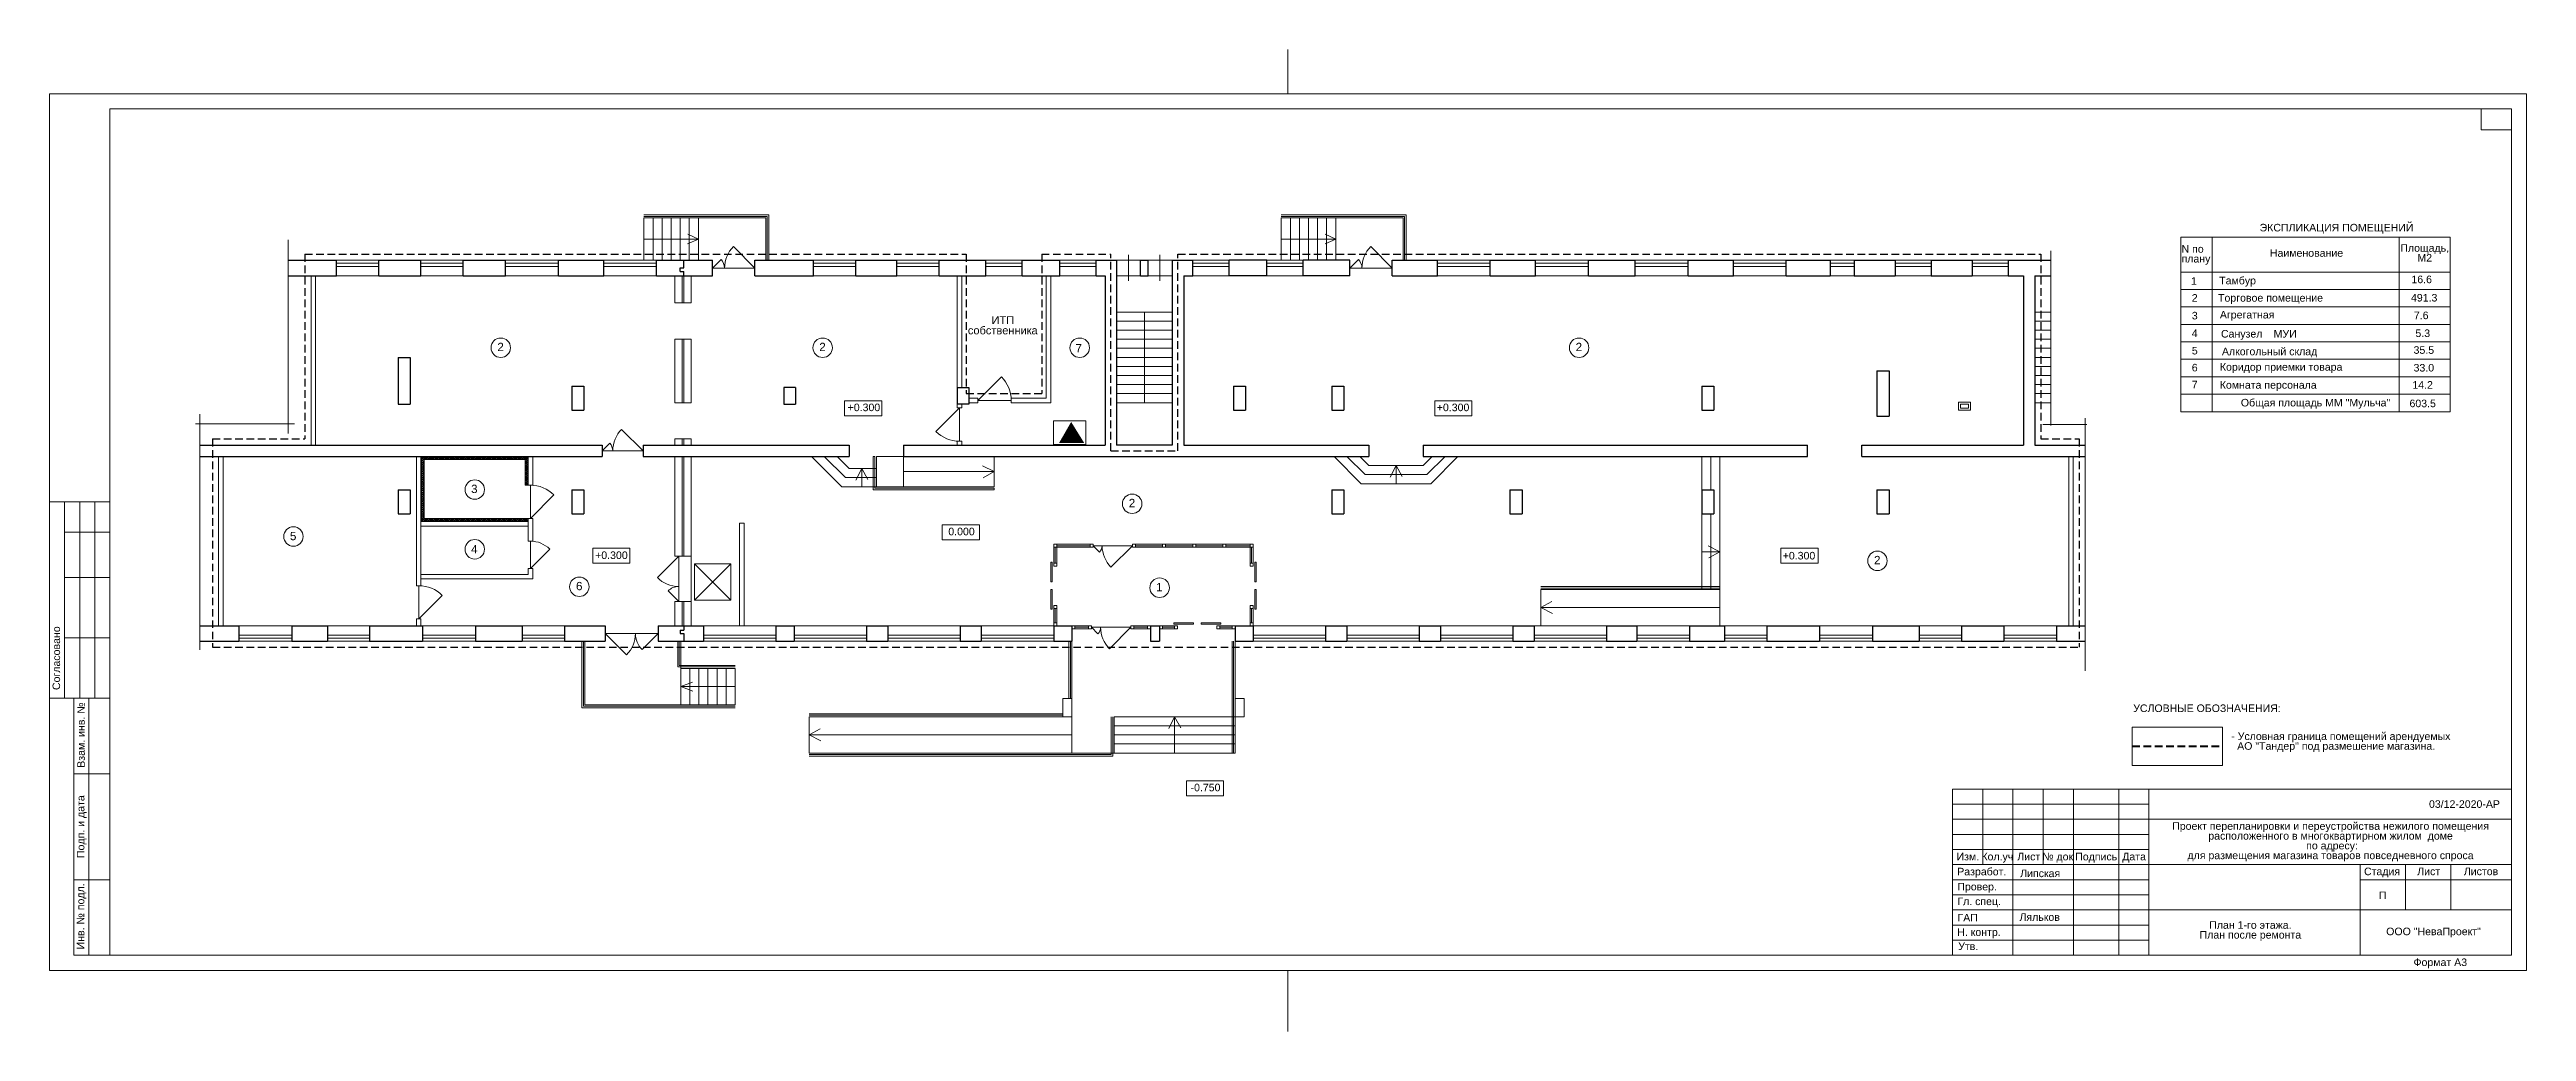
# Model space of a CAD drawing. Header units: metres. Extents: x -313.1 to -231.1, y -307.3 to -274.8.
import ezdxf
from ezdxf.enums import TextEntityAlignment as Align

# ---------------------------------------------------------------- set-up
doc = ezdxf.new("R2010")
doc.units = ezdxf.units.M
doc.header["$MEASUREMENT"] = 0
doc.linetypes.add('( Hidden )', pattern=[0.375, 0.25, -0.125])
doc.linetypes.add('DGN Style 3', pattern=[1.195594, 0.853995, -0.341598])
for name, color, linetype, lineweight in [('Level 20', 7, 'Continuous', 0), ('Level 44', 7, 'Continuous', 0), ('Level 50', 7, 'Continuous', 0), ('Level 63', 7, 'Continuous', 0), ('линия3', 7, 'Continuous', 13)]:
    doc.layers.add(name, color=color, linetype=linetype, lineweight=lineweight)
doc.styles.add('Style-Arial', font='arial.ttf')

msp = doc.modelspace()

# ---------------------------------------------------------------- texts
at = {"color": 7, "lineweight": 13, "style": 'Style-Arial'}
for s, p in [('ЭКСПЛИКАЦИЯ ПОМЕЩЕНИЙ ', (-239.963, -280.613)), ('Ляльков', (-247.912, -303.419))]:
    msp.add_text(s, height=0.25, dxfattribs=at).set_placement(p, align=Align.TOP_LEFT)
at = {"color": 7, "linetype": 'Continuous', "lineweight": 13, "style": 'Style-Arial'}
for s, height, p in [('1', 0.25, (-242.137, -282.504)), ('3', 0.25, (-242.111, -283.649)), ('2', 0.25, (-242.112, -283.064)), ('4', 0.25, (-242.111, -284.231)), ('2', 0.275, (-298.197, -284.685)), ('2', 0.275, (-287.54, -284.685)), ('7', 0.275, (-279.057, -284.725)), ('2', 0.275, (-262.499, -284.685)), ('5', 0.25, (-242.11, -284.808)), ('6', 0.25, (-242.111, -285.368)), ('7', 0.25, (-242.111, -285.929)), ('3', 0.275, (-299.066, -289.38)), ('2', 0.275, (-277.293, -289.848)), ('5', 0.275, (-305.063, -290.939)), ('4', 0.275, (-299.067, -291.376)), ('2', 0.275, (-252.621, -291.735)), ('6', 0.275, (-295.593, -292.595)), ('1', 0.275, (-276.39, -292.63))]:
    msp.add_text(s, height=height, dxfattribs=at).set_placement(p, align=Align.MIDDLE_CENTER)
for s, p in [('16.6', (-234.937, -282.326)), ('Торговое помещение ', (-241.339, -282.936)), ('Агрегатная', (-241.278, -283.493)), ('491.3', (-234.952, -282.932)), ('Санузел ', (-241.242, -284.124)), ('МУИ ', (-239.499, -284.125)), ('5.3', (-234.805, -284.106)), ('Коридор приемки товара', (-241.278, -285.221)), ('35.5', (-234.866, -284.662)), ('33.0', (-234.866, -285.248)), ('14.2', (-234.906, -285.816)), ('Общая площадь ММ "Мульча"', (-240.584, -286.403))]:
    msp.add_text(s, height=0.25, dxfattribs=at).set_placement(p, align=Align.TOP_LEFT)
at = {"color": 7, "linetype": 'Continuous', "lineweight": 0, "style": 'Style-Arial'}
for s, p in [('+0.300', (-286.707, -286.559)), ('+0.300', (-267.203, -286.56)), ('0.000', (-283.374, -290.665)), ('+0.300', (-295.066, -291.449)), ('+0.300', (-255.751, -291.464)), ('-0.750', (-275.355, -299.133)), ('Липская', (-247.89, -301.973))]:
    msp.add_text(s, height=0.25, dxfattribs=at).set_placement(p, align=Align.TOP_LEFT)
at = {"color": 7, "linetype": 'DGN Style 3', "lineweight": 13, "style": 'Style-Arial'}
msp.add_text('УСЛОВНЫЕ ОБОЗНАЧЕНИЯ:', height=0.25, dxfattribs=at).set_placement((-244.148, -296.511), align=Align.TOP_LEFT)
at = {"color": 7, "linetype": 'Continuous', "lineweight": 13, "style": 'Style-Arial'}
for s, p in [('03/12-2020-АР', (-233.181, -299.681)), ('П', (-235.891, -302.701))]:
    msp.add_text(s, height=0.25, dxfattribs=at).set_placement(p, align=Align.TOP_CENTER)
for s, insert, char_height, attachment_point, line_spacing_factor in [('N по \\Pплану', (-242.547, -281.317), 0.25, 1, 0.776524), ('Наименование', (-239.622, -281.452), 0.25, 1, 0.6), ('Тамбур', (-241.3, -282.363), 0.25, 1, 0.6), ('ИТП\\Pсобственника', (-281.571, -283.969), 0.26125, 5, 0.776524), ('7.6', (-234.856, -283.516), 0.25, 1, 0.6), ('Алкогольный склад', (-241.21, -284.709), 0.25, 1, 0.6), ('Комната персонала ', (-241.281, -285.816), 0.25, 1, 0.6), ('603.5', (-235.001, -286.428), 0.25, 1, 0.6)]:
    msp.add_mtext(s, dxfattribs=dict(at, insert=insert, char_height=char_height, attachment_point=attachment_point, line_spacing_factor=line_spacing_factor))
at = {"color": 7, "linetype": 'Continuous', "lineweight": 0, "char_height": 0.25, "line_spacing_factor": 0.776524, "style": 'Style-Arial'}
for s, insert, attachment_point in [('Площадь,\\PМ2', (-234.496, -281.286), 2), ('Проект перепланировки и переустройства нежилого помещения \\Pрасположенного в многоквартирном жилом  доме \\P по адресу: \\Pдля размещения магазина товаров повседневного спроса', (-237.614, -301.056), 5), ('План 1-го этажа. \\PПлан после ремонта', (-240.268, -304.006), 5)]:
    msp.add_mtext(s, dxfattribs=dict(at, insert=insert, attachment_point=attachment_point))
at = {"color": 7, "linetype": 'DGN Style 3', "lineweight": 13, "insert": (-240.9, -297.436), "char_height": 0.25, "attachment_point": 1, "line_spacing_factor": 0.776524, "style": 'Style-Arial'}
msp.add_mtext('- Условная граница помещений арендуемых\\P  АО "Тандер" под размешение магазина.', dxfattribs=at)
at = {"layer": 'Level 63', "color": 7, "linetype": 'Continuous', "lineweight": 0, "style": 'Style-Arial'}
for s, p in [('Согласовано', (-312.905, -294.981)), ('Взам. инв. №', (-312.086, -297.524)), ('Подп. и дата', (-312.099, -300.553)), ('Инв. № подл.', (-312.104, -303.521))]:
    msp.add_text(s, height=0.25002, rotation=90, dxfattribs=at).set_placement(p, align=Align.MIDDLE_CENTER)
for s, p in [('Изм.', (-249.622, -301.543)), ('Кол.уч', (-248.645, -301.543)), ('Лист', (-247.606, -301.543)), ('№ док', (-246.647, -301.543)), ('Подпись', (-245.373, -301.543)), ('Дата', (-244.118, -301.543)), ('Разработ.', (-249.16, -302.039)), ('Провер.', (-249.315, -302.537)), ('Стадия', (-235.91, -302.033)), ('Лист', (-234.366, -302.033)), ('Листов', (-232.633, -302.033)), ('Гл. спец.', (-249.248, -303.024)), ('Н. контр.', (-249.253, -304.043)), ('ГАП', (-249.628, -303.565)), ('ООО "НеваПроект"', (-234.206, -304.019)), ('Утв.', (-249.609, -304.51)), ('Формат А3', (-233.982, -305.039))]:
    msp.add_text(s, height=0.25, dxfattribs=at).set_placement(p, align=Align.MIDDLE_CENTER)

# ---------------------------------------------------------------- hatches: boundary and pattern name
at = {"linetype": 'Continuous', "lineweight": 0}
h = msp.add_hatch(dxfattribs=at)
h.set_pattern_fill('CROSSHATCH', style=0, pattern_type=2)
h.set_pattern_definition([(45, (-300.53611, -288.40597), (-0.03535534, 0.03535534), []), (315, (-300.53611, -288.40597), (0.03535534, 0.03535534), [])])
h.paths.add_polyline_path([(-297.282, -290.359), (-300.732, -290.359), (-300.732, -288.409), (-297.382, -288.409), (-297.382, -289.259), (-297.282, -289.259), (-297.282, -288.309), (-300.832, -288.309), (-300.832, -290.459), (-297.282, -290.459)])

# ---------------------------------------------------------------- linework, layer by layer
at = {"color": 7, "linetype": 'Continuous', "lineweight": 0}
for p, q in [((-289.319, -280.319), (-293.45, -280.319)), ((-289.369, -280.369), (-293.45, -280.369)), ((-289.419, -280.419), (-293.45, -280.419)), ((-293.45, -281.819), (-293.45, -280.419)), ((-293.15, -281.819), (-293.15, -280.419)), ((-292.85, -281.819), (-292.85, -280.419)), ((-292.55, -281.819), (-292.55, -280.419)), ((-292.25, -281.819), (-292.25, -280.419)), ((-291.95, -281.819), (-291.95, -280.419)), ((-291.65, -281.819), (-291.65, -280.419)), ((-289.419, -281.819), (-289.419, -280.419)), ((-289.369, -281.819), (-289.369, -280.369)), ((-289.319, -281.819), (-289.319, -280.319)), ((-268.219, -280.319), (-272.35, -280.319)), ((-268.269, -280.369), (-272.35, -280.369)), ((-268.319, -280.419), (-272.35, -280.419)), ((-272.35, -281.819), (-272.35, -280.419)), ((-272.05, -281.819), (-272.05, -280.419)), ((-271.75, -281.819), (-271.75, -280.419)), ((-271.45, -281.819), (-271.45, -280.419)), ((-271.15, -281.819), (-271.15, -280.419)), ((-270.85, -281.819), (-270.85, -280.419)), ((-270.55, -281.819), (-270.55, -280.419)), ((-268.319, -281.819), (-268.319, -280.419)), ((-268.269, -281.819), (-268.269, -280.369)), ((-268.219, -281.819), (-268.219, -280.319)), ((-305.232, -281.138), (-305.232, -287.549)), ((-293.45, -281.119), (-291.65, -281.119)), ((-291.65, -281.119), (-292.004, -281.276)), ((-291.65, -281.119), (-291.997, -280.954)), ((-272.35, -281.119), (-270.55, -281.119)), ((-270.55, -281.119), (-270.904, -281.276)), ((-270.55, -281.119), (-270.897, -280.954)), ((-303.632, -281.919), (-302.232, -281.919)), ((-303.632, -282.019), (-302.232, -282.019)), ((-300.832, -281.919), (-299.432, -281.919)), ((-300.832, -282.019), (-299.432, -282.019)), ((-298.032, -281.919), (-296.282, -281.919)), ((-298.032, -282.019), (-296.282, -282.019)), ((-294.782, -281.919), (-293.032, -281.919)), ((-294.782, -282.019), (-293.032, -282.019)), ((-291.182, -282.074), (-290.899, -281.791)), ((-291.182, -282.074), (-289.782, -282.074)), ((-290.489, -281.367), (-289.782, -282.074)), ((-287.832, -281.919), (-286.432, -281.919)), ((-287.832, -282.019), (-286.432, -282.019)), ((-285.082, -281.919), (-283.682, -281.919)), ((-285.082, -282.019), (-283.682, -282.019)), ((-282.132, -281.919), (-280.932, -281.919)), ((-282.132, -282.019), (-280.932, -282.019)), ((-279.682, -281.919), (-278.482, -281.919)), ((-279.682, -282.019), (-278.482, -282.019)), ((-274.082, -281.919), (-275.282, -281.919)), ((-274.082, -282.019), (-275.282, -282.019)), ((-271.632, -281.919), (-272.832, -281.919)), ((-271.632, -282.019), (-272.832, -282.019)), ((-269.799, -281.791), (-270.082, -282.074)), ((-268.682, -282.074), (-270.082, -282.074)), ((-269.389, -281.367), (-268.682, -282.074)), ((-267.182, -281.919), (-265.432, -281.919)), ((-267.182, -282.019), (-265.432, -282.019)), ((-263.932, -281.919), (-262.182, -281.919)), ((-263.932, -282.019), (-262.182, -282.019)), ((-260.632, -281.919), (-258.882, -281.919)), ((-260.632, -282.019), (-258.882, -282.019)), ((-257.382, -281.919), (-255.632, -281.919)), ((-257.382, -282.019), (-255.632, -282.019)), ((-254.182, -281.919), (-253.382, -281.919)), ((-254.182, -282.019), (-253.382, -282.019)), ((-252.032, -281.919), (-250.832, -281.919)), ((-252.032, -282.019), (-250.832, -282.019)), ((-249.482, -281.919), (-248.282, -281.919)), ((-249.482, -282.019), (-248.282, -282.019)), ((-246.876, -281.509), (-246.876, -287.286)), ((-242.572, -282.784), (-233.654, -282.784)), ((-277.802, -283.529), (-275.962, -283.529)), ((-276.882, -283.529), (-276.882, -286.529)), ((-247.402, -283.529), (-246.876, -283.529)), ((-242.572, -283.361), (-233.654, -283.361)), ((-277.802, -283.829), (-275.962, -283.829)), ((-277.802, -284.129), (-275.962, -284.129)), ((-277.802, -284.429), (-275.962, -284.429)), ((-247.402, -283.829), (-246.876, -283.829)), ((-247.402, -284.129), (-246.876, -284.129)), ((-247.402, -284.429), (-246.876, -284.429)), ((-242.572, -283.939), (-233.654, -283.939)), ((-242.572, -284.516), (-233.654, -284.516)), ((-277.802, -284.729), (-275.962, -284.729)), ((-277.802, -285.029), (-275.962, -285.029)), ((-277.802, -285.329), (-275.962, -285.329)), ((-247.402, -284.729), (-246.876, -284.729)), ((-247.402, -285.029), (-246.876, -285.029)), ((-247.402, -285.329), (-246.876, -285.329)), ((-242.572, -285.094), (-233.654, -285.094)), ((-282.392, -286.454), (-281.614, -285.676)), ((-277.802, -285.629), (-275.962, -285.629)), ((-277.802, -285.929), (-275.962, -285.929)), ((-247.402, -285.629), (-246.876, -285.629)), ((-247.402, -285.929), (-246.876, -285.929)), ((-242.572, -285.671), (-233.654, -285.671)), ((-308.149, -294.704), (-308.149, -286.904)), ((-286.807, -286.462), (-285.577, -286.462)), ((-286.807, -286.96), (-286.807, -286.462)), ((-286.807, -286.462), (-286.807, -286.462)), ((-285.577, -286.96), (-286.807, -286.96)), ((-285.577, -286.462), (-285.577, -286.96)), ((-283.007, -286.704), (-283.784, -287.482)), ((-283.007, -286.704), (-283.007, -287.804)), ((-282.392, -286.454), (-281.292, -286.454)), ((-277.802, -286.229), (-275.962, -286.229)), ((-277.802, -286.529), (-275.962, -286.529)), ((-267.27, -286.462), (-266.039, -286.462)), ((-267.27, -286.96), (-267.27, -286.462)), ((-267.27, -286.462), (-267.27, -286.462)), ((-266.039, -286.96), (-267.27, -286.96)), ((-266.039, -286.462), (-266.039, -286.96)), ((-247.402, -286.229), (-246.876, -286.229)), ((-247.402, -286.529), (-246.876, -286.529)), ((-242.572, -286.249), (-233.654, -286.249)), ((-305.015, -287.225), (-308.293, -287.225)), ((-294.189, -287.412), (-293.482, -288.119)), ((-279.894, -287.907), (-279.894, -287.133)), ((-279.894, -287.133), (-278.823, -287.133)), ((-279.229, -287.576), (-279.346, -287.799)), ((-278.823, -287.133), (-278.823, -287.907)), ((-247.144, -287.245), (-245.681, -287.245)), ((-245.738, -287.039), (-245.738, -295.4)), ((-297.282, -288.309), (-300.832, -288.309)), ((-300.832, -288.309), (-300.832, -290.459)), ((-300.732, -288.409), (-300.732, -290.359)), ((-300.732, -288.409), (-297.382, -288.409)), ((-297.382, -288.409), (-297.382, -289.259)), ((-297.282, -289.259), (-297.282, -288.309)), ((-294.832, -288.119), (-294.584, -287.872)), ((-294.832, -288.119), (-293.482, -288.119)), ((-286.905, -289.309), (-287.905, -288.309)), ((-286.781, -289.009), (-287.481, -288.309)), ((-286.657, -288.709), (-287.057, -288.309)), ((-285.857, -288.309), (-285.857, -289.409)), ((-285.857, -288.309), (-285.807, -288.309)), ((-285.807, -288.309), (-285.807, -289.359)), ((-284.857, -288.309), (-285.757, -288.309)), ((-285.757, -288.309), (-285.757, -289.309)), ((-284.857, -288.309), (-284.857, -289.309)), ((-281.857, -288.809), (-282.24, -288.614)), ((-281.857, -288.309), (-281.857, -289.309)), ((-278.823, -287.907), (-279.894, -287.907)), ((-278.823, -287.907), (-278.823, -287.907)), ((-269.702, -289.209), (-270.602, -288.309)), ((-269.577, -288.909), (-270.177, -288.309)), ((-269.453, -288.609), (-269.753, -288.309)), ((-269.453, -288.609), (-267.653, -288.609)), ((-268.553, -288.609), (-268.748, -288.992)), ((-268.553, -289.209), (-268.553, -288.609)), ((-268.553, -288.609), (-268.348, -288.97)), ((-267.653, -288.609), (-267.353, -288.309)), ((-267.529, -288.909), (-266.929, -288.309)), ((-267.405, -289.209), (-266.505, -288.309)), ((-258.432, -289.409), (-258.432, -288.309)), ((-258.132, -289.409), (-258.132, -288.309)), ((-257.832, -293.909), (-257.832, -288.309)), ((-297.382, -289.259), (-297.282, -289.259)), ((-297.207, -289.259), (-297.207, -290.359)), ((-286.905, -289.309), (-281.857, -289.309)), ((-286.781, -289.009), (-285.757, -289.009)), ((-286.657, -288.709), (-285.757, -288.709)), ((-286.239, -288.709), (-286.434, -289.092)), ((-286.239, -289.309), (-286.239, -288.709)), ((-286.239, -288.709), (-286.034, -289.07)), ((-281.857, -289.409), (-285.857, -289.409)), ((-281.857, -289.359), (-285.807, -289.359)), ((-281.857, -288.809), (-284.857, -288.809)), ((-281.857, -288.809), (-282.218, -289.014)), ((-281.857, -289.409), (-281.857, -289.359)), ((-269.702, -289.209), (-267.405, -289.209)), ((-269.577, -288.909), (-267.529, -288.909)), ((-297.207, -290.359), (-296.429, -289.581)), ((-258.432, -290.209), (-258.432, -292.709)), ((-258.132, -292.709), (-258.132, -290.209)), ((-300.832, -290.459), (-297.282, -290.459)), ((-297.282, -290.359), (-300.732, -290.359)), ((-297.282, -290.459), (-297.282, -290.359)), ((-297.282, -290.359), (-297.282, -290.359)), ((-283.577, -290.567), (-282.346, -290.567)), ((-283.577, -291.065), (-283.577, -290.567)), ((-283.577, -290.567), (-283.577, -290.567)), ((-282.346, -291.065), (-283.577, -291.065)), ((-282.346, -290.567), (-282.346, -291.065)), ((-297.207, -291.109), (-297.207, -292.009)), ((-297.207, -292.009), (-296.57, -291.373)), ((-295.144, -291.342), (-293.913, -291.342)), ((-295.144, -291.84), (-295.144, -291.342)), ((-295.144, -291.342), (-295.144, -291.342)), ((-293.913, -291.84), (-295.144, -291.84)), ((-293.913, -291.342), (-293.913, -291.84)), ((-292.299, -291.609), (-293.006, -292.316)), ((-292.299, -291.609), (-292.299, -293.109)), ((-291.882, -291.609), (-291.882, -293.109)), ((-291.774, -291.86), (-290.574, -293.06)), ((-290.574, -291.86), (-291.774, -293.06)), ((-290.574, -291.86), (-291.774, -291.86)), ((-291.774, -291.86), (-291.774, -293.06)), ((-290.574, -293.06), (-290.574, -291.86)), ((-290.574, -291.86), (-290.574, -291.86)), ((-279.977, -292.456), (-279.977, -291.806)), ((-279.977, -291.806), (-279.933, -291.806)), ((-279.933, -291.806), (-279.933, -292.456)), ((-279.933, -291.806), (-279.933, -291.806)), ((-279.882, -291.209), (-278.682, -291.209)), ((-279.882, -291.309), (-279.882, -291.884)), ((-279.832, -291.834), (-279.832, -291.309)), ((-279.782, -291.259), (-278.682, -291.259)), ((-279.782, -291.309), (-278.682, -291.309)), ((-279.782, -291.309), (-279.782, -291.834)), ((-278.582, -291.259), (-277.282, -291.259)), ((-278.582, -291.259), (-278.369, -291.471)), ((-277.282, -291.259), (-277.989, -291.966)), ((-277.182, -291.209), (-273.282, -291.209)), ((-276.282, -291.259), (-277.182, -291.259)), ((-277.182, -291.309), (-273.382, -291.309)), ((-276.182, -291.259), (-275.282, -291.259)), ((-275.182, -291.259), (-274.282, -291.259)), ((-274.182, -291.259), (-273.382, -291.259)), ((-273.382, -291.309), (-273.382, -291.834)), ((-273.332, -291.309), (-273.332, -291.834)), ((-273.282, -291.834), (-273.282, -291.309)), ((-273.23, -291.806), (-273.23, -292.456)), ((-273.186, -291.806), (-273.23, -291.806)), ((-273.23, -291.806), (-273.23, -291.806)), ((-273.186, -292.456), (-273.186, -291.806)), ((-258.432, -291.459), (-257.832, -291.459)), ((-257.832, -291.459), (-258.215, -291.264)), ((-257.832, -291.459), (-258.193, -291.664)), ((-255.811, -291.342), (-254.58, -291.342)), ((-255.811, -291.84), (-255.811, -291.342)), ((-255.811, -291.342), (-255.811, -291.342)), ((-254.58, -291.84), (-255.811, -291.84)), ((-254.58, -291.342), (-254.58, -291.84)), ((-300.907, -292.584), (-300.907, -293.684)), ((-279.933, -292.456), (-279.977, -292.456)), ((-279.933, -292.712), (-279.977, -292.712)), ((-279.977, -292.712), (-279.977, -293.362)), ((-279.933, -293.362), (-279.933, -292.712)), ((-273.23, -292.456), (-273.186, -292.456)), ((-273.23, -293.362), (-273.23, -292.712)), ((-273.23, -292.712), (-273.186, -292.712)), ((-273.186, -292.712), (-273.186, -293.362)), ((-263.754, -292.609), (-257.832, -292.609)), ((-263.754, -292.659), (-257.832, -292.659)), ((-263.754, -292.709), (-257.832, -292.709)), ((-263.754, -292.709), (-263.754, -293.909)), ((-300.907, -293.684), (-300.129, -292.906)), ((-292.299, -293.109), (-292.652, -292.755)), ((-291.774, -293.06), (-290.574, -293.06)), ((-279.977, -293.362), (-279.933, -293.362)), ((-279.933, -293.362), (-279.933, -293.362)), ((-279.882, -293.334), (-279.882, -293.809)), ((-279.832, -293.809), (-279.832, -293.334)), ((-279.782, -293.334), (-279.782, -293.809)), ((-273.382, -293.334), (-273.382, -293.809)), ((-273.332, -293.334), (-273.332, -293.809)), ((-273.282, -293.334), (-273.282, -293.809)), ((-273.186, -293.362), (-273.23, -293.362)), ((-273.23, -293.362), (-273.23, -293.362)), ((-263.392, -293.104), (-263.754, -293.309)), ((-263.754, -293.309), (-257.832, -293.309)), ((-263.371, -293.504), (-263.754, -293.309)), ((-305.112, -294.219), (-306.862, -294.219)), ((-305.112, -294.319), (-306.862, -294.319)), ((-302.532, -294.219), (-303.932, -294.219)), ((-302.532, -294.319), (-303.932, -294.319)), ((-299.032, -294.219), (-300.782, -294.219)), ((-299.032, -294.319), (-300.782, -294.319)), ((-296.082, -294.219), (-297.482, -294.219)), ((-296.082, -294.319), (-297.482, -294.319)), ((-294.732, -294.164), (-292.982, -294.164)), ((-294.732, -294.164), (-294.024, -294.871)), ((-292.982, -294.164), (-293.512, -294.694)), ((-289.082, -294.219), (-291.482, -294.219)), ((-289.082, -294.319), (-291.482, -294.319)), ((-286.082, -294.219), (-288.482, -294.219)), ((-286.082, -294.319), (-288.482, -294.319)), ((-282.982, -294.219), (-285.382, -294.219)), ((-282.982, -294.319), (-285.382, -294.319)), ((-279.882, -294.219), (-282.282, -294.219)), ((-279.882, -294.319), (-282.282, -294.319)), ((-279.182, -293.909), (-278.732, -293.909)), ((-279.182, -293.959), (-278.732, -293.959)), ((-279.182, -294.009), (-278.732, -294.009)), ((-278.632, -293.959), (-277.332, -293.959)), ((-278.632, -293.959), (-278.419, -294.171)), ((-277.332, -293.959), (-278.039, -294.666)), ((-277.232, -293.909), (-276.782, -293.909)), ((-277.232, -293.959), (-276.782, -293.959)), ((-277.232, -294.009), (-276.782, -294.009)), ((-276.282, -293.909), (-275.882, -293.909)), ((-276.282, -293.959), (-275.882, -293.959)), ((-276.282, -294.009), (-275.882, -294.009)), ((-275.26, -293.814), (-275.91, -293.814)), ((-275.91, -293.814), (-275.91, -293.857)), ((-275.91, -293.857), (-275.26, -293.857)), ((-275.91, -293.857), (-275.91, -293.857)), ((-275.26, -293.857), (-275.26, -293.814)), ((-275.003, -293.857), (-275.003, -293.814)), ((-275.003, -293.814), (-274.353, -293.814)), ((-274.353, -293.857), (-275.003, -293.857)), ((-274.382, -293.909), (-273.982, -293.909)), ((-274.382, -293.959), (-273.982, -293.959)), ((-274.382, -294.009), (-273.982, -294.009)), ((-274.353, -293.814), (-274.353, -293.857)), ((-274.353, -293.857), (-274.353, -293.857)), ((-270.882, -294.219), (-273.282, -294.219)), ((-270.882, -294.319), (-273.282, -294.319)), ((-267.782, -294.219), (-270.182, -294.219)), ((-267.782, -294.319), (-270.182, -294.319)), ((-264.682, -294.219), (-267.082, -294.219)), ((-264.682, -294.319), (-267.082, -294.319)), ((-261.582, -294.219), (-263.982, -294.219)), ((-261.582, -294.319), (-263.982, -294.319)), ((-258.832, -294.219), (-260.582, -294.219)), ((-258.832, -294.319), (-260.582, -294.319)), ((-256.282, -294.219), (-257.682, -294.219)), ((-256.282, -294.319), (-257.682, -294.319)), ((-252.782, -294.219), (-254.532, -294.219)), ((-252.782, -294.319), (-254.532, -294.319)), ((-249.832, -294.219), (-251.232, -294.219)), ((-249.832, -294.319), (-251.232, -294.319)), ((-246.682, -294.219), (-248.432, -294.219)), ((-246.682, -294.319), (-248.432, -294.319)), ((-295.507, -294.419), (-295.507, -296.619)), ((-295.457, -294.419), (-295.457, -296.569)), ((-295.407, -294.419), (-295.407, -296.519)), ((-292.332, -294.419), (-292.332, -295.269)), ((-292.282, -294.419), (-292.282, -295.219)), ((-292.232, -294.419), (-292.232, -296.519)), ((-279.382, -294.419), (-279.382, -296.319)), ((-279.332, -294.419), (-279.332, -296.319)), ((-279.282, -294.419), (-279.282, -298.119)), ((-273.982, -294.419), (-273.982, -298.119)), ((-273.932, -294.419), (-273.932, -298.119)), ((-273.882, -294.419), (-273.882, -298.119)), ((-292.332, -295.269), (-290.432, -295.269)), ((-292.282, -295.219), (-290.432, -295.219)), ((-292.232, -295.319), (-290.432, -295.319)), ((-292.232, -295.919), (-291.84, -295.771)), ((-290.432, -295.919), (-292.232, -295.919)), ((-292.232, -295.919), (-291.836, -296.066)), ((-291.932, -295.319), (-291.932, -296.519)), ((-291.632, -295.319), (-291.632, -296.519)), ((-291.332, -295.319), (-291.332, -296.519)), ((-291.032, -295.319), (-291.032, -296.519)), ((-290.732, -295.319), (-290.732, -296.519)), ((-290.432, -295.319), (-290.432, -296.519)), ((-295.507, -296.619), (-290.432, -296.619)), ((-295.457, -296.569), (-290.432, -296.569)), ((-295.407, -296.519), (-290.432, -296.519)), ((-279.582, -296.819), (-287.982, -296.819)), ((-279.582, -296.869), (-287.982, -296.869)), ((-279.282, -296.919), (-287.982, -296.919)), ((-287.982, -296.919), (-287.982, -298.119)), ((-287.62, -297.314), (-287.982, -297.519)), ((-287.982, -297.519), (-279.282, -297.519)), ((-287.599, -297.714), (-287.982, -297.519)), ((-277.982, -296.919), (-277.982, -298.169)), ((-277.932, -296.919), (-277.932, -298.219)), ((-273.882, -296.919), (-277.882, -296.919)), ((-277.882, -296.919), (-277.882, -298.119)), ((-273.882, -297.219), (-277.882, -297.219)), ((-273.882, -297.519), (-277.882, -297.519)), ((-275.882, -296.919), (-276.076, -297.302)), ((-275.882, -298.119), (-275.882, -296.919)), ((-275.882, -296.919), (-275.677, -297.28)), ((-273.882, -298.119), (-287.982, -298.119)), ((-277.982, -298.169), (-287.982, -298.169)), ((-277.932, -298.219), (-287.982, -298.219)), ((-273.882, -297.819), (-277.882, -297.819)), ((-275.494, -299.035), (-274.263, -299.035)), ((-275.494, -299.533), (-275.494, -299.035)), ((-275.494, -299.035), (-275.494, -299.035)), ((-274.263, -299.035), (-274.263, -299.533)), ((-274.263, -299.533), (-275.494, -299.533))]:
    msp.add_line(p, q, dxfattribs=at)
at = {"color": 7, "linetype": 'Continuous', "lineweight": 13}
for p, q in [((-242.572, -281.051), (-233.654, -281.051)), ((-242.572, -281.051), (-242.572, -286.826)), ((-241.535, -281.051), (-241.535, -286.826)), ((-235.343, -281.051), (-235.343, -286.826)), ((-233.654, -281.051), (-233.654, -286.826)), ((-303.632, -281.819), (-302.232, -281.819)), ((-300.832, -281.819), (-299.432, -281.819)), ((-298.032, -281.819), (-296.282, -281.819)), ((-294.782, -281.819), (-293.032, -281.819)), ((-287.832, -281.819), (-286.432, -281.819)), ((-285.082, -281.819), (-283.682, -281.819)), ((-282.132, -281.819), (-280.932, -281.819)), ((-279.682, -281.819), (-278.482, -281.819)), ((-277.007, -281.819), (-277.802, -281.819)), ((-277.404, -282.493), (-277.404, -281.64)), ((-276.757, -281.819), (-275.962, -281.819)), ((-276.374, -282.493), (-276.374, -281.64)), ((-274.082, -281.819), (-275.282, -281.819)), ((-271.632, -281.819), (-272.832, -281.819)), ((-267.182, -281.819), (-265.432, -281.819)), ((-263.932, -281.819), (-262.182, -281.819)), ((-260.632, -281.819), (-258.882, -281.819)), ((-257.382, -281.819), (-255.632, -281.819)), ((-254.182, -281.819), (-253.382, -281.819)), ((-252.032, -281.819), (-250.832, -281.819)), ((-249.482, -281.819), (-248.282, -281.819)), ((-304.472, -282.329), (-304.472, -287.929)), ((-304.322, -282.329), (-304.322, -287.929)), ((-302.232, -282.329), (-303.632, -282.329)), ((-299.432, -282.329), (-300.832, -282.329)), ((-296.282, -282.329), (-298.032, -282.329)), ((-293.032, -282.329), (-294.782, -282.329)), ((-292.432, -282.329), (-292.432, -283.229)), ((-292.182, -282.329), (-292.182, -283.229)), ((-292.132, -282.329), (-292.132, -283.229)), ((-291.882, -282.329), (-291.882, -283.229)), ((-286.432, -282.329), (-287.832, -282.329)), ((-283.682, -282.329), (-285.082, -282.329)), ((-283.082, -282.329), (-283.082, -286.029)), ((-282.932, -282.329), (-282.932, -286.029)), ((-280.932, -282.329), (-282.132, -282.329)), ((-280.132, -282.329), (-280.132, -286.379)), ((-279.982, -282.329), (-279.982, -286.529)), ((-278.482, -282.329), (-279.682, -282.329)), ((-277.007, -282.329), (-277.802, -282.329)), ((-276.757, -282.329), (-275.962, -282.329)), ((-275.282, -282.329), (-274.082, -282.329)), ((-272.832, -282.329), (-271.632, -282.329)), ((-265.432, -282.329), (-267.182, -282.329)), ((-262.182, -282.329), (-263.932, -282.329)), ((-258.882, -282.329), (-260.632, -282.329)), ((-255.632, -282.329), (-257.382, -282.329)), ((-253.382, -282.329), (-254.182, -282.329)), ((-250.832, -282.329), (-252.032, -282.329)), ((-248.282, -282.329), (-249.482, -282.329)), ((-242.572, -282.206), (-233.654, -282.206)), ((-292.432, -283.229), (-291.882, -283.229)), ((-292.432, -284.429), (-291.882, -284.429)), ((-292.432, -284.429), (-292.432, -286.529)), ((-292.182, -284.429), (-292.182, -286.529)), ((-292.132, -284.429), (-292.132, -286.529)), ((-291.882, -284.429), (-291.882, -286.529)), ((-292.432, -286.529), (-291.882, -286.529)), ((-283.082, -286.579), (-283.082, -286.704)), ((-282.932, -286.704), (-283.082, -286.704)), ((-282.932, -286.579), (-282.932, -286.704)), ((-282.692, -286.379), (-282.392, -286.379)), ((-282.692, -286.529), (-282.392, -286.529)), ((-282.392, -286.379), (-282.392, -286.529)), ((-281.292, -286.379), (-281.292, -286.529)), ((-281.292, -286.379), (-280.132, -286.379)), ((-281.292, -286.529), (-279.982, -286.529)), ((-249.932, -286.514), (-249.932, -286.779)), ((-249.532, -286.514), (-249.932, -286.514)), ((-249.932, -286.779), (-249.532, -286.779)), ((-249.867, -286.579), (-249.867, -286.714)), ((-249.597, -286.579), (-249.867, -286.579)), ((-249.867, -286.714), (-249.597, -286.714)), ((-249.597, -286.579), (-249.597, -286.714)), ((-249.532, -286.514), (-249.532, -286.779)), ((-242.572, -286.826), (-233.654, -286.826)), ((-292.432, -287.729), (-291.882, -287.729)), ((-292.432, -287.729), (-292.432, -287.929)), ((-292.182, -287.729), (-292.182, -287.929)), ((-292.132, -287.729), (-292.132, -287.929)), ((-291.882, -287.729), (-291.882, -287.929)), ((-282.932, -287.804), (-283.082, -287.804)), ((-283.082, -287.804), (-283.082, -287.929)), ((-282.932, -287.804), (-282.932, -287.929)), ((-307.532, -288.309), (-307.532, -293.909)), ((-307.382, -288.309), (-307.382, -293.909)), ((-300.982, -288.309), (-300.982, -292.584)), ((-300.832, -288.309), (-300.832, -292.584)), ((-297.282, -289.259), (-297.282, -288.309)), ((-297.132, -289.259), (-297.132, -288.309)), ((-292.432, -288.309), (-292.432, -291.609)), ((-292.182, -288.309), (-292.182, -291.609)), ((-292.132, -288.309), (-292.132, -291.609)), ((-291.882, -288.309), (-291.882, -291.609)), ((-246.282, -288.309), (-246.282, -293.909)), ((-246.132, -288.309), (-246.132, -293.909)), ((-297.132, -289.259), (-297.282, -289.259)), ((-297.282, -290.459), (-300.832, -290.459)), ((-297.282, -290.609), (-300.832, -290.609)), ((-297.282, -290.359), (-297.282, -291.109)), ((-297.132, -290.359), (-297.282, -290.359)), ((-297.132, -290.359), (-297.132, -291.109)), ((-290.282, -290.509), (-290.282, -293.909)), ((-290.282, -290.509), (-290.132, -290.509)), ((-290.132, -290.509), (-290.132, -293.909)), ((-297.132, -291.109), (-297.282, -291.109)), ((-292.432, -291.609), (-291.882, -291.609)), ((-279.882, -291.209), (-279.882, -291.309)), ((-279.782, -291.209), (-279.882, -291.209)), ((-279.882, -291.209), (-279.882, -291.209)), ((-279.882, -291.309), (-279.782, -291.309)), ((-279.882, -291.834), (-279.882, -291.934)), ((-279.782, -291.834), (-279.882, -291.834)), ((-279.882, -291.834), (-279.882, -291.834)), ((-279.782, -291.309), (-279.782, -291.209)), ((-279.782, -291.934), (-279.782, -291.834)), ((-278.682, -291.209), (-278.582, -291.209)), ((-278.682, -291.309), (-278.682, -291.209)), ((-278.682, -291.209), (-278.682, -291.209)), ((-278.582, -291.309), (-278.682, -291.309)), ((-278.582, -291.209), (-278.582, -291.309)), ((-277.282, -291.209), (-277.182, -291.209)), ((-277.282, -291.309), (-277.282, -291.209)), ((-277.282, -291.209), (-277.282, -291.209)), ((-277.182, -291.309), (-277.282, -291.309)), ((-277.182, -291.209), (-277.182, -291.309)), ((-276.282, -291.209), (-276.182, -291.209)), ((-276.282, -291.309), (-276.282, -291.209)), ((-276.282, -291.209), (-276.282, -291.209)), ((-276.182, -291.309), (-276.282, -291.309)), ((-276.182, -291.209), (-276.182, -291.309)), ((-275.282, -291.209), (-275.182, -291.209)), ((-275.282, -291.309), (-275.282, -291.209)), ((-275.282, -291.209), (-275.282, -291.209)), ((-275.182, -291.309), (-275.282, -291.309)), ((-275.182, -291.209), (-275.182, -291.309)), ((-274.282, -291.209), (-274.182, -291.209)), ((-274.282, -291.309), (-274.282, -291.209)), ((-274.282, -291.209), (-274.282, -291.209)), ((-274.182, -291.309), (-274.282, -291.309)), ((-274.182, -291.209), (-274.182, -291.309)), ((-273.382, -291.309), (-273.382, -291.209)), ((-273.382, -291.209), (-273.282, -291.209)), ((-273.282, -291.309), (-273.382, -291.309)), ((-273.382, -291.934), (-273.382, -291.834)), ((-273.382, -291.834), (-273.282, -291.834)), ((-273.282, -291.209), (-273.282, -291.309)), ((-273.282, -291.209), (-273.282, -291.209)), ((-273.282, -291.834), (-273.282, -291.934)), ((-273.282, -291.834), (-273.282, -291.834)), ((-300.832, -292.584), (-300.982, -292.584)), ((-297.282, -292.209), (-300.832, -292.209)), ((-297.132, -292.359), (-300.832, -292.359)), ((-297.132, -292.009), (-297.282, -292.009)), ((-297.282, -292.009), (-297.282, -292.209)), ((-297.132, -292.009), (-297.132, -292.359)), ((-279.882, -291.934), (-279.782, -291.934)), ((-273.282, -291.934), (-273.382, -291.934)), ((-292.432, -293.109), (-291.882, -293.109)), ((-292.432, -293.109), (-292.432, -293.909)), ((-292.182, -293.109), (-292.182, -293.909)), ((-292.132, -293.109), (-292.132, -293.909)), ((-291.882, -293.109), (-291.882, -293.909)), ((-279.882, -293.234), (-279.882, -293.334)), ((-279.782, -293.234), (-279.882, -293.234)), ((-279.882, -293.234), (-279.882, -293.234)), ((-279.882, -293.334), (-279.782, -293.334)), ((-279.782, -293.334), (-279.782, -293.234)), ((-273.382, -293.334), (-273.382, -293.234)), ((-273.382, -293.234), (-273.282, -293.234)), ((-273.282, -293.334), (-273.382, -293.334)), ((-273.282, -293.234), (-273.282, -293.334)), ((-273.282, -293.234), (-273.282, -293.234)), ((-306.862, -293.909), (-305.112, -293.909)), ((-303.932, -293.909), (-302.532, -293.909)), ((-300.832, -293.684), (-300.982, -293.684)), ((-300.982, -293.684), (-300.982, -293.909)), ((-300.832, -293.684), (-300.832, -293.909)), ((-300.782, -293.909), (-299.032, -293.909)), ((-297.482, -293.909), (-296.082, -293.909)), ((-291.482, -293.909), (-289.082, -293.909)), ((-288.482, -293.909), (-286.082, -293.909)), ((-285.382, -293.909), (-282.982, -293.909)), ((-282.282, -293.909), (-279.782, -293.909)), ((-279.882, -293.809), (-279.882, -293.909)), ((-279.782, -293.809), (-279.882, -293.809)), ((-279.882, -293.809), (-279.882, -293.809)), ((-279.782, -293.909), (-279.782, -293.809)), ((-279.282, -293.909), (-279.182, -293.909)), ((-279.282, -294.009), (-279.282, -293.909)), ((-279.282, -293.909), (-279.282, -293.909)), ((-279.182, -294.009), (-279.282, -294.009)), ((-279.182, -293.909), (-279.182, -294.009)), ((-278.732, -293.909), (-278.632, -293.909)), ((-278.732, -294.009), (-278.732, -293.909)), ((-278.732, -293.909), (-278.732, -293.909)), ((-278.632, -294.009), (-278.732, -294.009)), ((-278.632, -293.909), (-278.632, -294.009)), ((-277.332, -293.909), (-277.232, -293.909)), ((-277.332, -294.009), (-277.332, -293.909)), ((-277.332, -293.909), (-277.332, -293.909)), ((-277.232, -294.009), (-277.332, -294.009)), ((-277.232, -293.909), (-277.232, -294.009)), ((-276.782, -293.909), (-276.682, -293.909)), ((-276.782, -294.009), (-276.782, -293.909)), ((-276.782, -293.909), (-276.782, -293.909)), ((-276.682, -294.009), (-276.782, -294.009)), ((-276.682, -293.909), (-276.682, -294.009)), ((-276.382, -293.909), (-276.282, -293.909)), ((-276.382, -294.009), (-276.382, -293.909)), ((-276.382, -293.909), (-276.382, -293.909)), ((-276.282, -294.009), (-276.382, -294.009)), ((-276.282, -293.909), (-276.282, -294.009)), ((-275.882, -293.909), (-275.782, -293.909)), ((-275.882, -294.009), (-275.882, -293.909)), ((-275.882, -293.909), (-275.882, -293.909)), ((-275.782, -294.009), (-275.882, -294.009)), ((-275.782, -293.909), (-275.782, -294.009)), ((-274.482, -293.909), (-274.382, -293.909)), ((-274.482, -294.009), (-274.482, -293.909)), ((-274.482, -293.909), (-274.482, -293.909)), ((-274.382, -294.009), (-274.482, -294.009)), ((-274.382, -293.909), (-274.382, -294.009)), ((-273.982, -293.909), (-273.882, -293.909)), ((-273.982, -294.009), (-273.982, -293.909)), ((-273.982, -293.909), (-273.982, -293.909)), ((-273.882, -294.009), (-273.982, -294.009)), ((-273.882, -293.909), (-273.882, -294.009)), ((-273.382, -293.909), (-273.382, -293.809)), ((-273.382, -293.809), (-273.282, -293.809)), ((-270.882, -293.909), (-273.382, -293.909)), ((-273.282, -293.809), (-273.282, -293.909)), ((-273.282, -293.809), (-273.282, -293.809)), ((-270.182, -293.909), (-267.782, -293.909)), ((-267.082, -293.909), (-264.682, -293.909)), ((-263.982, -293.909), (-261.582, -293.909)), ((-260.582, -293.909), (-258.832, -293.909)), ((-257.682, -293.909), (-256.282, -293.909)), ((-254.532, -293.909), (-252.782, -293.909)), ((-251.232, -293.909), (-249.832, -293.909)), ((-248.432, -293.909), (-246.682, -293.909)), ((-305.112, -294.419), (-306.862, -294.419)), ((-302.532, -294.419), (-303.932, -294.419)), ((-299.032, -294.419), (-300.782, -294.419)), ((-296.082, -294.419), (-297.482, -294.419)), ((-289.082, -294.419), (-291.482, -294.419)), ((-286.082, -294.419), (-288.482, -294.419)), ((-282.982, -294.419), (-285.382, -294.419)), ((-279.882, -294.419), (-282.282, -294.419)), ((-270.882, -294.419), (-273.282, -294.419)), ((-267.782, -294.419), (-270.182, -294.419)), ((-264.682, -294.419), (-267.082, -294.419)), ((-261.582, -294.419), (-263.982, -294.419)), ((-258.832, -294.419), (-260.582, -294.419)), ((-256.282, -294.419), (-257.682, -294.419)), ((-252.782, -294.419), (-254.532, -294.419)), ((-249.832, -294.419), (-251.232, -294.419)), ((-246.682, -294.419), (-248.432, -294.419)), ((-279.282, -296.319), (-279.582, -296.319)), ((-279.582, -296.319), (-279.582, -296.919)), ((-279.282, -296.919), (-279.282, -296.319)), ((-279.282, -296.319), (-279.282, -296.319)), ((-273.882, -296.319), (-273.582, -296.319)), ((-273.882, -296.919), (-273.882, -296.319)), ((-273.882, -296.319), (-273.882, -296.319)), ((-273.582, -296.319), (-273.582, -296.919)), ((-279.582, -296.919), (-279.282, -296.919)), ((-273.582, -296.919), (-273.882, -296.919)), ((-244.179, -297.257), (-241.189, -297.257)), ((-244.179, -298.525), (-244.179, -297.257)), ((-244.179, -297.257), (-244.179, -297.257)), ((-241.189, -297.257), (-241.189, -298.525)), ((-241.189, -298.525), (-244.179, -298.525))]:
    msp.add_line(p, q, dxfattribs=at)
at = {"color": 7, "linetype": 'Continuous', "lineweight": 30}
for p, q in [((-305.232, -281.819), (-303.632, -281.819)), ((-303.632, -282.329), (-303.632, -281.819)), ((-302.232, -282.329), (-302.232, -281.819)), ((-302.232, -281.819), (-300.832, -281.819)), ((-300.832, -282.329), (-300.832, -281.819)), ((-299.432, -282.329), (-299.432, -281.819)), ((-299.432, -281.819), (-298.032, -281.819)), ((-298.032, -282.329), (-298.032, -281.819)), ((-296.282, -281.819), (-294.782, -281.819)), ((-296.282, -282.329), (-296.282, -281.819)), ((-294.782, -282.329), (-294.782, -281.819)), ((-293.032, -282.329), (-293.032, -281.819)), ((-293.032, -281.819), (-291.182, -281.819)), ((-292.252, -282.069), (-292.132, -282.069)), ((-292.252, -282.189), (-292.252, -282.069)), ((-292.132, -282.069), (-292.132, -281.819)), ((-291.182, -282.329), (-291.182, -281.819)), ((-289.782, -281.819), (-287.832, -281.819)), ((-289.782, -282.329), (-289.782, -281.819)), ((-287.832, -282.329), (-287.832, -281.819)), ((-286.432, -281.819), (-285.082, -281.819)), ((-286.432, -282.329), (-286.432, -281.819)), ((-285.082, -282.329), (-285.082, -281.819)), ((-283.682, -281.819), (-282.132, -281.819)), ((-283.682, -282.329), (-283.682, -281.819)), ((-282.132, -282.329), (-282.132, -281.819)), ((-280.932, -281.819), (-279.682, -281.819)), ((-280.932, -282.329), (-280.932, -281.819)), ((-279.682, -282.329), (-279.682, -281.819)), ((-278.482, -281.819), (-277.802, -281.819)), ((-278.482, -282.329), (-278.482, -281.819)), ((-277.802, -281.819), (-277.802, -287.929)), ((-277.007, -282.329), (-277.007, -281.819)), ((-277.007, -281.819), (-276.757, -281.819)), ((-276.757, -282.329), (-276.757, -281.819)), ((-275.962, -281.819), (-275.962, -287.929)), ((-275.962, -281.819), (-275.282, -281.819)), ((-275.282, -282.329), (-275.282, -281.819)), ((-272.832, -281.819), (-274.082, -281.819)), ((-274.082, -282.329), (-274.082, -281.819)), ((-272.832, -282.329), (-272.832, -281.819)), ((-270.082, -281.819), (-271.632, -281.819)), ((-271.632, -282.329), (-271.632, -281.819)), ((-270.082, -282.329), (-270.082, -281.819)), ((-268.682, -282.329), (-268.682, -281.819)), ((-268.682, -281.819), (-267.182, -281.819)), ((-267.182, -282.329), (-267.182, -281.819)), ((-265.432, -281.819), (-263.932, -281.819)), ((-265.432, -282.329), (-265.432, -281.819)), ((-263.932, -282.329), (-263.932, -281.819)), ((-262.182, -281.819), (-260.632, -281.819)), ((-262.182, -282.329), (-262.182, -281.819)), ((-260.632, -282.329), (-260.632, -281.819)), ((-258.882, -282.329), (-258.882, -281.819)), ((-258.882, -281.819), (-257.382, -281.819)), ((-257.382, -282.329), (-257.382, -281.819)), ((-255.632, -282.329), (-255.632, -281.819)), ((-255.632, -281.819), (-254.182, -281.819)), ((-254.182, -281.819), (-254.182, -282.329)), ((-253.382, -281.819), (-253.382, -282.329)), ((-253.382, -281.819), (-252.032, -281.819)), ((-252.032, -281.819), (-252.032, -282.329)), ((-250.832, -281.819), (-250.832, -282.329)), ((-250.832, -281.819), (-249.482, -281.819)), ((-249.482, -281.819), (-249.482, -282.329)), ((-248.282, -281.819), (-248.282, -282.329)), ((-248.282, -281.819), (-246.876, -281.819)), ((-305.232, -282.329), (-303.632, -282.329)), ((-302.232, -282.329), (-300.832, -282.329)), ((-299.432, -282.329), (-298.032, -282.329)), ((-296.282, -282.329), (-294.782, -282.329)), ((-293.032, -282.329), (-291.182, -282.329)), ((-292.252, -282.189), (-292.132, -282.189)), ((-292.132, -282.329), (-292.132, -282.189)), ((-289.782, -282.329), (-287.832, -282.329)), ((-286.432, -282.329), (-285.082, -282.329)), ((-283.682, -282.329), (-282.132, -282.329)), ((-280.932, -282.329), (-279.682, -282.329)), ((-278.482, -282.329), (-278.182, -282.329)), ((-278.182, -282.329), (-278.182, -287.929)), ((-277.007, -282.329), (-276.757, -282.329)), ((-275.582, -282.329), (-275.582, -287.929)), ((-275.582, -282.329), (-275.282, -282.329)), ((-272.832, -282.329), (-274.082, -282.329)), ((-270.082, -282.329), (-271.632, -282.329)), ((-268.682, -282.329), (-267.182, -282.329)), ((-265.432, -282.329), (-263.932, -282.329)), ((-262.182, -282.329), (-260.632, -282.329)), ((-258.882, -282.329), (-257.382, -282.329)), ((-255.632, -282.329), (-254.182, -282.329)), ((-253.382, -282.329), (-252.032, -282.329)), ((-250.832, -282.329), (-249.482, -282.329)), ((-248.282, -282.329), (-247.782, -282.329)), ((-247.782, -282.329), (-247.782, -287.929)), ((-247.402, -282.329), (-247.402, -287.929)), ((-247.402, -282.329), (-246.876, -282.329)), ((-301.592, -285.029), (-301.192, -285.029)), ((-301.592, -285.029), (-301.592, -286.579)), ((-301.192, -285.029), (-301.192, -286.579)), ((-295.842, -285.979), (-295.442, -285.979)), ((-295.842, -285.979), (-295.842, -286.779)), ((-295.442, -285.979), (-295.442, -286.779)), ((-288.432, -286.029), (-288.822, -286.029)), ((-288.822, -286.029), (-288.822, -286.579)), ((-288.432, -286.029), (-288.432, -286.579)), ((-283.082, -286.029), (-282.692, -286.029)), ((-283.082, -286.029), (-283.082, -286.579)), ((-282.692, -286.029), (-282.692, -286.579)), ((-273.932, -285.979), (-273.532, -285.979)), ((-273.932, -285.979), (-273.932, -286.779)), ((-273.532, -285.979), (-273.532, -286.779)), ((-270.682, -285.979), (-270.282, -285.979)), ((-270.682, -285.979), (-270.682, -286.779)), ((-270.282, -285.979), (-270.282, -286.779)), ((-258.432, -285.979), (-258.032, -285.979)), ((-258.432, -285.979), (-258.432, -286.779)), ((-258.032, -285.979), (-258.032, -286.779)), ((-252.632, -285.479), (-252.632, -286.979)), ((-252.632, -285.479), (-252.232, -285.479)), ((-252.232, -285.479), (-252.232, -286.979)), ((-301.592, -286.579), (-301.192, -286.579)), ((-295.842, -286.779), (-295.442, -286.779)), ((-288.822, -286.579), (-288.432, -286.579)), ((-282.692, -286.579), (-283.082, -286.579)), ((-273.932, -286.779), (-273.532, -286.779)), ((-270.682, -286.779), (-270.282, -286.779)), ((-258.432, -286.779), (-258.032, -286.779)), ((-252.632, -286.979), (-252.232, -286.979)), ((-308.149, -287.929), (-294.832, -287.929)), ((-308.149, -288.309), (-294.832, -288.309)), ((-294.832, -287.929), (-294.832, -288.309)), ((-293.482, -287.929), (-293.482, -288.309)), ((-293.482, -287.929), (-286.657, -287.929)), ((-293.482, -288.309), (-286.657, -288.309)), ((-286.657, -287.929), (-286.657, -288.309)), ((-284.857, -287.929), (-278.182, -287.929)), ((-284.857, -287.929), (-284.857, -288.309)), ((-284.857, -288.309), (-269.453, -288.309)), ((-275.962, -287.929), (-277.802, -287.929)), ((-275.582, -287.929), (-269.453, -287.929)), ((-269.453, -287.929), (-269.453, -288.309)), ((-267.653, -287.929), (-267.653, -288.309)), ((-267.653, -287.929), (-254.928, -287.929)), ((-267.653, -288.309), (-254.928, -288.309)), ((-254.928, -288.309), (-254.928, -287.929)), ((-253.128, -287.929), (-247.782, -287.929)), ((-253.128, -288.309), (-253.128, -287.929)), ((-253.128, -288.309), (-245.738, -288.309)), ((-247.402, -287.929), (-245.738, -287.929)), ((-301.592, -289.409), (-301.192, -289.409)), ((-301.592, -289.409), (-301.592, -290.209)), ((-301.192, -289.409), (-301.192, -290.209)), ((-295.842, -289.409), (-295.442, -289.409)), ((-295.842, -289.409), (-295.842, -290.209)), ((-295.442, -289.409), (-295.442, -290.209)), ((-270.682, -289.409), (-270.282, -289.409)), ((-270.682, -289.409), (-270.682, -290.209)), ((-270.282, -289.409), (-270.282, -290.209)), ((-264.782, -289.409), (-264.782, -290.209)), ((-264.782, -289.409), (-264.382, -289.409)), ((-264.382, -289.409), (-264.382, -290.209)), ((-258.432, -289.409), (-258.032, -289.409)), ((-258.432, -289.409), (-258.432, -290.209)), ((-258.032, -289.409), (-258.032, -290.209)), ((-301.592, -290.209), (-301.192, -290.209)), ((-295.842, -290.209), (-295.442, -290.209)), ((-270.682, -290.209), (-270.282, -290.209)), ((-264.782, -290.209), (-264.382, -290.209)), ((-258.432, -290.209), (-258.032, -290.209)), ((-308.149, -293.909), (-306.862, -293.909)), ((-306.862, -293.909), (-306.862, -294.419)), ((-305.112, -293.909), (-305.112, -294.419)), ((-305.112, -293.909), (-303.932, -293.909)), ((-303.932, -293.909), (-303.932, -294.419)), ((-302.532, -293.909), (-302.532, -294.419)), ((-302.532, -293.909), (-300.782, -293.909)), ((-300.782, -293.909), (-300.782, -294.419)), ((-299.032, -293.909), (-299.032, -294.419)), ((-299.032, -293.909), (-297.482, -293.909)), ((-297.482, -293.909), (-297.482, -294.419)), ((-296.082, -293.909), (-296.082, -294.419)), ((-296.082, -293.909), (-294.732, -293.909)), ((-294.732, -293.909), (-294.732, -294.419)), ((-292.982, -293.909), (-292.982, -294.419)), ((-292.982, -293.909), (-291.482, -293.909)), ((-292.252, -294.049), (-292.132, -294.049)), ((-292.252, -294.049), (-292.252, -294.169)), ((-292.252, -294.169), (-292.132, -294.169)), ((-292.132, -293.909), (-292.132, -294.049)), ((-292.132, -294.169), (-292.132, -294.419)), ((-291.482, -293.909), (-291.482, -294.419)), ((-289.082, -293.909), (-289.082, -294.419)), ((-289.082, -293.909), (-288.482, -293.909)), ((-288.482, -293.909), (-288.482, -294.419)), ((-286.082, -293.909), (-286.082, -294.419)), ((-286.082, -293.909), (-285.382, -293.909)), ((-285.382, -293.909), (-285.382, -294.419)), ((-282.982, -293.909), (-282.982, -294.419)), ((-282.982, -293.909), (-282.282, -293.909)), ((-282.282, -293.909), (-282.282, -294.419)), ((-279.882, -293.909), (-279.882, -294.419)), ((-279.882, -293.909), (-279.282, -293.909)), ((-279.282, -293.909), (-279.282, -294.419)), ((-276.682, -293.909), (-276.682, -294.419)), ((-276.682, -293.909), (-276.382, -293.909)), ((-276.382, -293.909), (-276.382, -294.419)), ((-273.882, -293.909), (-273.882, -294.419)), ((-273.882, -293.909), (-273.282, -293.909)), ((-273.282, -293.909), (-273.282, -294.419)), ((-270.882, -293.909), (-270.882, -294.419)), ((-270.882, -293.909), (-270.182, -293.909)), ((-270.182, -293.909), (-270.182, -294.419)), ((-267.782, -293.909), (-267.782, -294.419)), ((-267.782, -293.909), (-267.082, -293.909)), ((-267.082, -293.909), (-267.082, -294.419)), ((-264.682, -293.909), (-264.682, -294.419)), ((-264.682, -293.909), (-263.982, -293.909)), ((-263.982, -293.909), (-263.982, -294.419)), ((-261.582, -293.909), (-261.582, -294.419)), ((-261.582, -293.909), (-260.582, -293.909)), ((-260.582, -293.909), (-260.582, -294.419)), ((-258.832, -293.909), (-258.832, -294.419)), ((-258.832, -293.909), (-257.682, -293.909)), ((-257.682, -293.909), (-257.682, -294.419)), ((-256.282, -293.909), (-256.282, -294.419)), ((-256.282, -293.909), (-254.532, -293.909)), ((-254.532, -293.909), (-254.532, -294.419)), ((-252.782, -293.909), (-252.782, -294.419)), ((-252.782, -293.909), (-251.232, -293.909)), ((-251.232, -293.909), (-251.232, -294.419)), ((-249.832, -293.909), (-249.832, -294.419)), ((-249.832, -293.909), (-248.432, -293.909)), ((-248.432, -293.909), (-248.432, -294.419)), ((-246.682, -293.909), (-246.682, -294.419)), ((-246.682, -293.909), (-245.738, -293.909)), ((-308.149, -294.419), (-306.862, -294.419)), ((-305.112, -294.419), (-303.932, -294.419)), ((-302.532, -294.419), (-300.782, -294.419)), ((-299.032, -294.419), (-297.482, -294.419)), ((-296.082, -294.419), (-294.732, -294.419)), ((-292.982, -294.419), (-291.482, -294.419)), ((-289.082, -294.419), (-288.482, -294.419)), ((-286.082, -294.419), (-285.382, -294.419)), ((-282.982, -294.419), (-282.282, -294.419)), ((-279.882, -294.419), (-279.282, -294.419)), ((-276.682, -294.419), (-276.382, -294.419)), ((-273.882, -294.419), (-273.282, -294.419)), ((-270.882, -294.419), (-270.182, -294.419)), ((-267.782, -294.419), (-267.082, -294.419)), ((-264.682, -294.419), (-263.982, -294.419)), ((-261.582, -294.419), (-260.582, -294.419)), ((-258.832, -294.419), (-257.682, -294.419)), ((-256.282, -294.419), (-254.532, -294.419)), ((-252.782, -294.419), (-251.232, -294.419)), ((-249.832, -294.419), (-248.432, -294.419)), ((-246.682, -294.419), (-245.738, -294.419))]:
    msp.add_line(p, q, dxfattribs=at)
at = {"color": 7, "linetype": '( Hidden )', "lineweight": 30}
for p, q in [((-304.672, -281.619), (-282.782, -281.619)), ((-304.672, -281.619), (-304.672, -287.729)), ((-282.782, -281.619), (-282.782, -286.229)), ((-280.282, -281.619), (-280.282, -286.229)), ((-280.282, -281.619), (-277.992, -281.619)), ((-277.992, -288.119), (-277.992, -281.619)), ((-275.772, -281.619), (-247.202, -281.619)), ((-275.772, -288.119), (-275.772, -281.619)), ((-247.202, -281.619), (-247.202, -287.729)), ((-282.782, -286.229), (-280.282, -286.229)), ((-307.732, -287.729), (-304.672, -287.729)), ((-307.732, -287.729), (-307.732, -294.619)), ((-247.202, -287.729), (-245.932, -287.729)), ((-245.932, -287.729), (-245.932, -294.619)), ((-277.992, -288.119), (-275.772, -288.119)), ((-307.732, -294.619), (-245.932, -294.619))]:
    msp.add_line(p, q, dxfattribs=at)
at = {"color": 7, "linetype": '( Hidden )', "lineweight": 40}
msp.add_line((-244.179, -297.891), (-241.189, -297.891), dxfattribs=at)
at = {"color": 7, "linetype": 'Continuous', "lineweight": 13}
for centre in [(-298.191, -284.711), (-287.534, -284.711), (-279.024, -284.711), (-262.493, -284.711), (-299.052, -289.403), (-277.287, -289.873), (-305.054, -290.956), (-299.052, -291.378), (-252.615, -291.76), (-295.59, -292.618), (-276.379, -292.649)]:
    msp.add_circle(centre, 0.322, dxfattribs=at)
at = {"color": 7, "linetype": 'Continuous', "lineweight": 0}
for centre, radius, start, end in [((-291.182, -282.074), 0.4, 0, 45), ((-289.782, -282.074), 1, 135, 180), ((-270.082, -282.074), 0.4, 0, 45), ((-268.682, -282.074), 1, 135, 180), ((-293.482, -288.119), 1, 135, 180), ((-283.007, -286.704), 1.1, 225, 270), ((-294.832, -288.119), 0.35, 0, 45), ((-297.207, -290.359), 1.1, 45, 90), ((-297.207, -292.009), 0.9, 45, 90), ((-278.582, -291.259), 0.3, 315, 0), ((-277.282, -291.259), 1, 180, 225), ((-300.907, -293.684), 1.1, 45, 90), ((-292.299, -291.609), 1, 225, 270), ((-292.299, -293.109), 0.5, 90, 135), ((-294.732, -294.164), 1, 315, 0), ((-292.982, -294.164), 0.75, 180, 225), ((-278.632, -293.959), 0.3, 315, 0), ((-277.332, -293.959), 1, 180, 225)]:
    msp.add_arc(centre, radius, start, end, dxfattribs=at)
at = {"color": 7, "linetype": 'Continuous', "lineweight": 0, "extrusion": (0, 0, -1)}
msp.add_arc((282.392, -286.454), 1.1, 135, 180, dxfattribs=at)
at = {"color": 2, "linetype": 'Continuous', "lineweight": 0}
msp.add_solid([(-279.306, -287.251), (-279.632, -287.815), (-278.957, -287.815)], dxfattribs=at)
at = {"color": 7, "linetype": 'Continuous', "lineweight": 0}
for points in [[(-279.262, -287.355), (-279.32, -287.355), (-279.379, -287.578)], [(-279.229, -287.576), (-279.269, -287.576), (-279.346, -287.799)], [(-279.346, -287.799), (-279.346, -287.742), (-279.293, -287.742)]]:
    msp.add_solid(points, dxfattribs=at)
at = {"color": 7, "linetype": 'Continuous', "lineweight": 0, "extrusion": (0, 0, -1)}
msp.add_solid([(279.379, -287.578), (279.229, -287.576), (279.371, -287.563), (279.208, -287.536)], dxfattribs=at)
at = {"layer": 'Level 20', "color": 7, "lineweight": 0}
for p, q in [((-279.262, -287.355), (-279.379, -287.578)), ((-279.379, -287.578), (-279.229, -287.576))]:
    msp.add_line(p, q, dxfattribs=at)
at = {"layer": 'Level 44', "color": 7, "linetype": 'Continuous', "lineweight": 30}
for p, q in [((-252.632, -289.409), (-252.632, -290.209)), ((-252.632, -289.409), (-252.232, -289.409)), ((-252.232, -289.409), (-252.232, -290.209)), ((-252.632, -290.209), (-252.232, -290.209))]:
    msp.add_line(p, q, dxfattribs=at)
at = {"layer": 'Level 50', "color": 7, "linetype": 'Continuous', "lineweight": 0}
for p, q in [((-272.129, -276.308), (-272.129, -274.848)), ((-313.129, -276.308), (-231.129, -276.308)), ((-313.129, -305.308), (-313.129, -276.308)), ((-313.129, -276.308), (-313.129, -276.308)), ((-231.129, -276.308), (-231.129, -305.308)), ((-231.129, -305.308), (-313.129, -305.308)), ((-272.129, -305.308), (-272.129, -307.327))]:
    msp.add_line(p, q, dxfattribs=at)
at = {"layer": 'Level 50', "color": 7, "linetype": 'Continuous', "lineweight": 13}
for p, q in [((-311.129, -276.808), (-231.629, -276.808)), ((-311.129, -276.808), (-311.129, -304.808)), ((-232.629, -276.808), (-232.629, -277.508)), ((-231.629, -276.808), (-231.629, -304.808)), ((-232.629, -277.508), (-231.629, -277.508)), ((-311.129, -304.808), (-231.629, -304.808))]:
    msp.add_line(p, q, dxfattribs=at)
at = {"layer": 'Level 63', "color": 7, "linetype": 'Continuous', "lineweight": 13}
for p, q in [((-313.129, -289.808), (-311.129, -289.808)), ((-313.129, -289.808), (-313.129, -296.308)), ((-312.629, -289.808), (-312.629, -296.308)), ((-312.129, -289.808), (-312.129, -296.308)), ((-311.629, -289.808), (-311.629, -296.308)), ((-312.629, -290.808), (-311.129, -290.808)), ((-312.629, -292.308), (-311.129, -292.308)), ((-312.629, -294.308), (-311.129, -294.308)), ((-313.129, -296.308), (-311.129, -296.308)), ((-312.329, -304.808), (-312.329, -296.308)), ((-311.829, -304.808), (-311.829, -296.308)), ((-312.329, -298.808), (-311.129, -298.808)), ((-250.129, -299.308), (-231.629, -299.308)), ((-250.129, -299.308), (-250.129, -304.808)), ((-249.129, -299.308), (-249.129, -301.808)), ((-248.129, -299.308), (-248.129, -304.808)), ((-247.129, -299.308), (-247.129, -301.808)), ((-246.129, -299.308), (-246.129, -304.808)), ((-244.629, -299.308), (-244.629, -304.808)), ((-243.629, -299.308), (-243.629, -304.808)), ((-243.629, -300.308), (-231.629, -300.308)), ((-250.129, -301.308), (-243.629, -301.308)), ((-312.329, -302.308), (-311.129, -302.308)), ((-250.129, -301.808), (-231.629, -301.808)), ((-236.629, -301.808), (-236.629, -304.808)), ((-236.629, -302.308), (-231.629, -302.308)), ((-235.129, -301.808), (-235.129, -303.308)), ((-233.629, -301.808), (-233.629, -303.308)), ((-243.629, -303.308), (-231.629, -303.308)), ((-311.129, -304.808), (-312.329, -304.808))]:
    msp.add_line(p, q, dxfattribs=at)
at = {"layer": 'Level 63', "color": 7, "linetype": 'Continuous', "lineweight": 0}
for p, q in [((-250.129, -299.808), (-243.629, -299.808)), ((-250.129, -300.308), (-243.629, -300.308)), ((-250.129, -300.808), (-243.629, -300.808)), ((-250.129, -302.308), (-243.629, -302.308)), ((-250.129, -302.808), (-243.629, -302.808)), ((-250.129, -303.308), (-243.629, -303.308)), ((-250.129, -303.808), (-243.629, -303.808)), ((-250.129, -304.308), (-243.629, -304.308))]:
    msp.add_line(p, q, dxfattribs=at)
at = {"layer": 'линия3', "color": 7, "lineweight": 0, "ltscale": 0.741279}
msp.add_solid([(-279.307, -287.165), (-279.708, -287.861), (-278.875, -287.861)], dxfattribs=at)

msp.set_redraw_order([(e.dxf.handle, doc.entitydb.next_handle()) for e in msp.query("TEXT MTEXT ATTDEF DIMENSION ARC_DIMENSION")])  # texts and dimensions are drawn at this point

doc.saveas('drawing.dxf')
